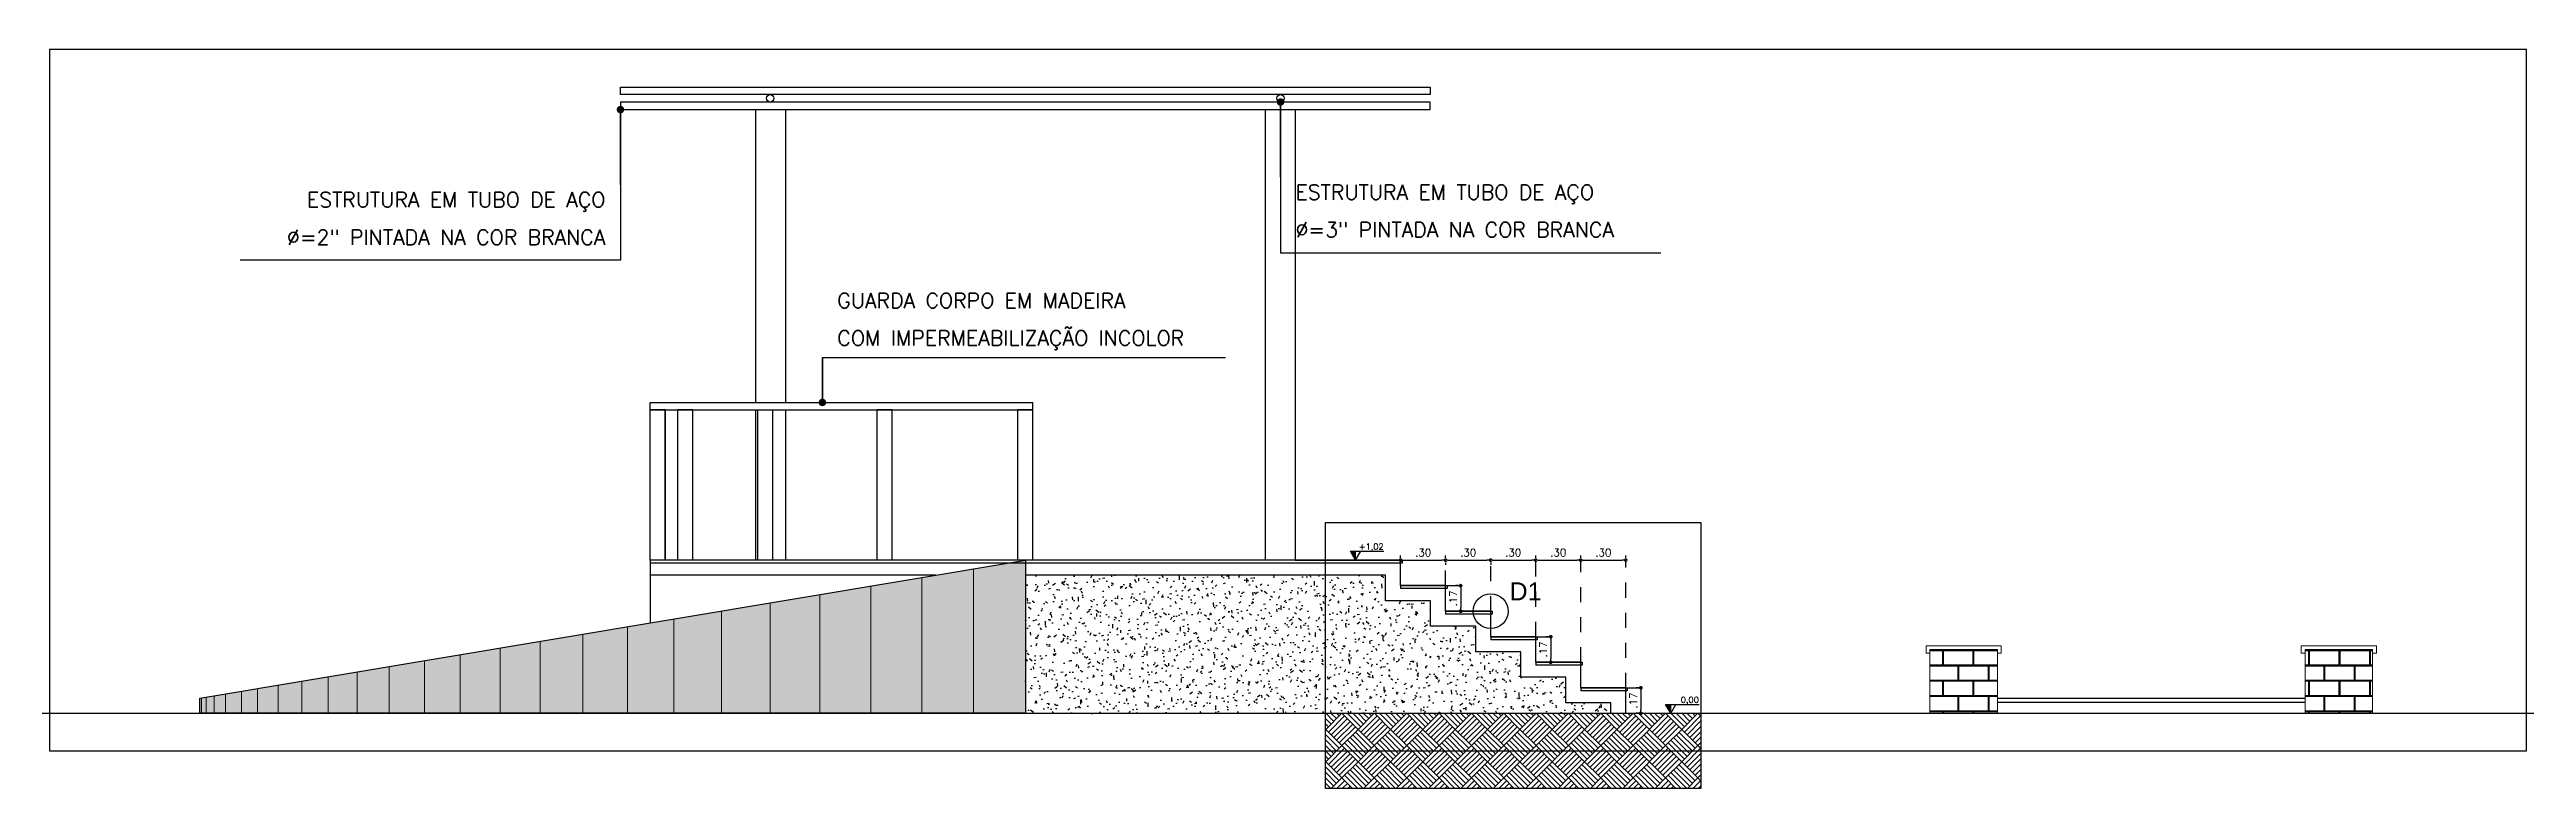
# Model space of a CAD drawing. Extents: x 387222 to 388513, y 9633222 to 9634061.
# Drawn here: x 387645.23 to 387661.73, y 9633386.67 to 9633391.59 of the extents above; entities that cross this region are included whole.
import ezdxf
from ezdxf.enums import TextEntityAlignment as Align

# ---------------------------------------------------------------- set-up
doc = ezdxf.new("R2010")
doc.units = 0
doc.header["$LTSCALE"] = 0.049213
doc.header["$PDSIZE"] = -2.5
doc.linetypes.add('ACAD_PROJEÇÃO', pattern=[0.2, 0.1, -0.1])
doc.layers.get('Defpoints').update_dxf_attribs({"color": 8})
for name, color, linetype in [('AI-Cotas', 12, 'Continuous'), ('AI-Símbolo', 12, 'Continuous'), ('ARQ_VISTA01', 7, 'Continuous'), ('HACH', 8, 'Continuous'), ('HACHURA', 253, 'Continuous'), ('MEIO-FIO', 3, 'Continuous'), ('P1', 1, 'Continuous'), ('P2', 2, 'Continuous'), ('PROJEÇÃO', 8, 'ACAD_PROJEÇÃO'), ('TEXTOS', 3, 'Continuous')]:
    doc.layers.add(name, color=color, linetype=linetype)
doc.layers.add('PERGOLA', color=2, linetype='Continuous', lineweight=13)
doc.layers.add('Rachura', color=253, linetype='Continuous', lineweight=5)
doc.styles.add('RS', font='ROMANS.SHX', dxfattribs={"width": 1.1})
doc.styles.add('RS25', font='romans.shx', dxfattribs={"height": 0.05})
doc.styles.add('RS50', font='romans.shx', dxfattribs={"height": 0.1})
doc.styles.add('STYLE1', font='arial.ttf')
doc.dimstyles.new('Cota 25', dxfattribs={"dimscale": 0.025, "dimtxt": 0.05, "dimasz": 1, "dimexe": 1.25, "dimexo": 0.625, "dimgap": 1, "dimtad": 1, "dimzin": 4, "dimdsep": 46, "dimtxsty": 'RS25', "dimblk": 'DOT', "dimcen": 0.1, "dimclrd": 12, "dimclre": 12, "dimclrt": 2, "dimadec": 0, "dimazin": 0, "dimtfac": 1, "dimtix": 1, "dimtmove": 0, "dimatfit": 3, "dimldrblk": 'DOT', "dimfxl": 1.25, "dimarcsym": 0})
doc.dimstyles.new('Cota 50', dxfattribs={"dimscale": 0.05, "dimtxt": 0.1, "dimasz": 1, "dimexe": 1.25, "dimexo": 0.625, "dimgap": 1, "dimtad": 1, "dimzin": 4, "dimdsep": 46, "dimtxsty": 'RS50', "dimblk": 'DOT', "dimcen": 0.1, "dimclrd": 12, "dimclre": 12, "dimclrt": 2, "dimadec": 0, "dimazin": 0, "dimtfac": 1, "dimtix": 1, "dimtmove": 0, "dimatfit": 3, "dimldrblk": 'DOT', "dimfxl": 1.25, "dimarcsym": 0})
pattern_1 = [(0, (0, 37.89126), (0.1016, 0.1016), [0.1984375, -0.0047625]), (0, (-0.1016, 37.89602), (0.1016, 0.1016), [0.1984375, -0.0047625]), (90, (0, 37.89126), (-0.1016, 0.1016), [-0.1063625, 0.0968375]), (90, (-0.00476, 37.89126), (-0.1016, 0.1016), [-0.1063625, 0.0968375])]

# ---------------------------------------------------------------- blocks, each defined once
blk = doc.blocks.new('_Dot')
at = {"color": 0, "linetype": 'ByBlock', "lineweight": -2}
blk.add_line((-0.5, 0), (-1, 0), dxfattribs=at)
at = {"color": 0, "linetype": 'ByBlock', "const_width": 0.5}
blk.add_lwpolyline([(-0.25, 0, 1), (0.25, 0, 1)], format="xyb", close=True, dxfattribs=at)
blk = doc.blocks.new('*D432')
at = {"layer": 'AI-Cotas', "color": 12, "lineweight": -2, "transparency": 16777216}
for p, q in [((387654.232, 9633388.202), (387654.232, 9633388.218)), ((387654.532, 9633388.202), (387654.532, 9633388.218)), ((387654.257, 9633388.187), (387654.507, 9633388.187))]:
    blk.add_line(p, q, dxfattribs=at)
at = {"layer": 'Defpoints', "color": 0, "transparency": 16777216}
for p in [(387654.232, 9633388.187), (387654.532, 9633388.187), (387654.532, 9633388.187)]:
    blk.add_point(p, dxfattribs=at)
at = {"layer": 'AI-Cotas', "color": 12, "lineweight": -2, "transparency": 16777216, "xscale": 0.025, "yscale": 0.025, "zscale": 0.025, "rotation": 180}
blk.add_blockref('_Dot', (387654.232, 9633388.187), dxfattribs=at)
at = {"layer": 'AI-Cotas', "color": 12, "lineweight": -2, "transparency": 16777216, "xscale": 0.025, "yscale": 0.025, "zscale": 0.025}
blk.add_blockref('_Dot', (387654.532, 9633388.187), dxfattribs=at)
at = {"layer": 'AI-Cotas', "color": 2, "transparency": 16777216, "insert": (387654.382, 9633388.237), "char_height": 0.05, "attachment_point": 5, "style": 'RS25'}
blk.add_mtext('.30', dxfattribs=at)
blk = doc.blocks.new('*D433')
at = {"layer": 'AI-Cotas', "color": 12, "lineweight": -2, "transparency": 16777216}
for p, q in [((387654.532, 9633388.171), (387654.532, 9633388.155)), ((387654.557, 9633388.187), (387654.807, 9633388.187)), ((387654.832, 9633388.171), (387654.832, 9633388.155))]:
    blk.add_line(p, q, dxfattribs=at)
at = {"layer": 'Defpoints', "color": 0, "transparency": 16777216}
for p in [(387654.532, 9633388.187), (387654.832, 9633388.187), (387654.832, 9633388.187)]:
    blk.add_point(p, dxfattribs=at)
at = {"layer": 'AI-Cotas', "color": 12, "lineweight": -2, "transparency": 16777216, "xscale": 0.025, "yscale": 0.025, "zscale": 0.025, "rotation": 180}
blk.add_blockref('_Dot', (387654.532, 9633388.187), dxfattribs=at)
at = {"layer": 'AI-Cotas', "color": 12, "lineweight": -2, "transparency": 16777216, "xscale": 0.025, "yscale": 0.025, "zscale": 0.025}
blk.add_blockref('_Dot', (387654.832, 9633388.187), dxfattribs=at)
at = {"layer": 'AI-Cotas', "color": 2, "transparency": 16777216, "insert": (387654.682, 9633388.237), "char_height": 0.05, "attachment_point": 5, "style": 'RS25'}
blk.add_mtext('.30', dxfattribs=at)
blk = doc.blocks.new('*D434')
at = {"layer": 'AI-Cotas', "color": 12, "lineweight": -2, "transparency": 16777216}
for p, q in [((387655.132, 9633388.202), (387655.132, 9633388.218)), ((387654.832, 9633388.171), (387654.832, 9633388.155)), ((387654.857, 9633388.187), (387655.107, 9633388.187))]:
    blk.add_line(p, q, dxfattribs=at)
at = {"layer": 'Defpoints', "color": 0, "transparency": 16777216}
for p in [(387654.832, 9633388.187), (387655.132, 9633388.187), (387655.132, 9633388.187)]:
    blk.add_point(p, dxfattribs=at)
at = {"layer": 'AI-Cotas', "color": 12, "lineweight": -2, "transparency": 16777216, "xscale": 0.025, "yscale": 0.025, "zscale": 0.025, "rotation": 180}
blk.add_blockref('_Dot', (387654.832, 9633388.187), dxfattribs=at)
at = {"layer": 'AI-Cotas', "color": 12, "lineweight": -2, "transparency": 16777216, "xscale": 0.025, "yscale": 0.025, "zscale": 0.025}
blk.add_blockref('_Dot', (387655.132, 9633388.187), dxfattribs=at)
at = {"layer": 'AI-Cotas', "color": 2, "transparency": 16777216, "insert": (387654.982, 9633388.237), "char_height": 0.05, "attachment_point": 5, "style": 'RS25'}
blk.add_mtext('.30', dxfattribs=at)
blk = doc.blocks.new('*D435')
at = {"layer": 'AI-Cotas', "color": 12, "lineweight": -2, "transparency": 16777216}
for p, q in [((387655.132, 9633388.202), (387655.132, 9633388.218)), ((387655.432, 9633388.202), (387655.432, 9633388.218)), ((387655.157, 9633388.187), (387655.407, 9633388.187))]:
    blk.add_line(p, q, dxfattribs=at)
at = {"layer": 'Defpoints', "color": 0, "transparency": 16777216}
for p in [(387655.132, 9633388.187), (387655.432, 9633388.187), (387655.432, 9633388.187)]:
    blk.add_point(p, dxfattribs=at)
at = {"layer": 'AI-Cotas', "color": 12, "lineweight": -2, "transparency": 16777216, "xscale": 0.025, "yscale": 0.025, "zscale": 0.025, "rotation": 180}
blk.add_blockref('_Dot', (387655.132, 9633388.187), dxfattribs=at)
at = {"layer": 'AI-Cotas', "color": 12, "lineweight": -2, "transparency": 16777216, "xscale": 0.025, "yscale": 0.025, "zscale": 0.025}
blk.add_blockref('_Dot', (387655.432, 9633388.187), dxfattribs=at)
at = {"layer": 'AI-Cotas', "color": 2, "transparency": 16777216, "insert": (387655.282, 9633388.237), "char_height": 0.05, "attachment_point": 5, "style": 'RS25'}
blk.add_mtext('.30', dxfattribs=at)
blk = doc.blocks.new('*D436')
at = {"layer": 'AI-Cotas', "color": 12, "lineweight": -2, "transparency": 16777216}
for p, q in [((387655.432, 9633388.202), (387655.432, 9633388.218)), ((387655.732, 9633388.202), (387655.732, 9633388.218)), ((387655.457, 9633388.187), (387655.707, 9633388.187))]:
    blk.add_line(p, q, dxfattribs=at)
at = {"layer": 'Defpoints', "color": 0, "transparency": 16777216}
for p in [(387655.432, 9633388.187), (387655.732, 9633388.187), (387655.732, 9633388.187)]:
    blk.add_point(p, dxfattribs=at)
at = {"layer": 'AI-Cotas', "color": 12, "lineweight": -2, "transparency": 16777216, "xscale": 0.025, "yscale": 0.025, "zscale": 0.025, "rotation": 180}
blk.add_blockref('_Dot', (387655.432, 9633388.187), dxfattribs=at)
at = {"layer": 'AI-Cotas', "color": 12, "lineweight": -2, "transparency": 16777216, "xscale": 0.025, "yscale": 0.025, "zscale": 0.025}
blk.add_blockref('_Dot', (387655.732, 9633388.187), dxfattribs=at)
at = {"layer": 'AI-Cotas', "color": 2, "transparency": 16777216, "insert": (387655.582, 9633388.237), "char_height": 0.05, "attachment_point": 5, "style": 'RS25'}
blk.add_mtext('.30', dxfattribs=at)
blk = doc.blocks.new('*D437')
at = {"layer": 'AI-Cotas', "color": 12, "lineweight": -2, "transparency": 16777216}
for p, q in [((387655.816, 9633387.337), (387655.8, 9633387.337)), ((387655.832, 9633387.312), (387655.832, 9633387.192)), ((387655.816, 9633387.167), (387655.8, 9633387.167))]:
    blk.add_line(p, q, dxfattribs=at)
at = {"layer": 'Defpoints', "color": 0, "transparency": 16777216}
for p in [(387655.832, 9633387.337), (387655.832, 9633387.167), (387655.832, 9633387.167)]:
    blk.add_point(p, dxfattribs=at)
at = {"layer": 'AI-Cotas', "color": 12, "lineweight": -2, "transparency": 16777216, "xscale": 0.025, "yscale": 0.025, "zscale": 0.025}
for p, rotation in [((387655.832, 9633387.337), 90), ((387655.832, 9633387.167), 270)]:
    blk.add_blockref('_Dot', p, dxfattribs=dict(at, rotation=rotation))
at = {"layer": 'AI-Cotas', "color": 2, "transparency": 16777216, "insert": (387655.782, 9633387.252), "char_height": 0.05, "attachment_point": 5, "rotation": 90, "style": 'RS25'}
blk.add_mtext('.17', dxfattribs=at)
blk = doc.blocks.new('*D438')
at = {"layer": 'AI-Cotas', "color": 12, "lineweight": -2, "transparency": 16777216}
for p, q in [((387655.216, 9633387.677), (387655.2, 9633387.677)), ((387655.232, 9633387.652), (387655.232, 9633387.532)), ((387655.216, 9633387.507), (387655.2, 9633387.507))]:
    blk.add_line(p, q, dxfattribs=at)
at = {"layer": 'Defpoints', "color": 0, "transparency": 16777216}
for p in [(387655.232, 9633387.677), (387655.232, 9633387.507), (387655.232, 9633387.507)]:
    blk.add_point(p, dxfattribs=at)
at = {"layer": 'AI-Cotas', "color": 12, "lineweight": -2, "transparency": 16777216, "xscale": 0.025, "yscale": 0.025, "zscale": 0.025}
for p, rotation in [((387655.232, 9633387.677), 90), ((387655.232, 9633387.507), 270)]:
    blk.add_blockref('_Dot', p, dxfattribs=dict(at, rotation=rotation))
at = {"layer": 'AI-Cotas', "color": 2, "transparency": 16777216, "insert": (387655.182, 9633387.592), "char_height": 0.05, "attachment_point": 5, "rotation": 90, "style": 'RS25'}
blk.add_mtext('.17', dxfattribs=at)
blk = doc.blocks.new('*D439')
at = {"layer": 'AI-Cotas', "color": 12, "lineweight": -2, "transparency": 16777216}
for p, q in [((387654.616, 9633388.017), (387654.6, 9633388.017)), ((387654.632, 9633387.992), (387654.632, 9633387.872)), ((387654.616, 9633387.847), (387654.6, 9633387.847))]:
    blk.add_line(p, q, dxfattribs=at)
at = {"layer": 'Defpoints', "color": 0, "transparency": 16777216}
for p in [(387654.632, 9633388.017), (387654.632, 9633387.847), (387654.632, 9633387.847)]:
    blk.add_point(p, dxfattribs=at)
at = {"layer": 'AI-Cotas', "color": 12, "lineweight": -2, "transparency": 16777216, "xscale": 0.025, "yscale": 0.025, "zscale": 0.025}
for p, rotation in [((387654.632, 9633388.017), 90), ((387654.632, 9633387.847), 270)]:
    blk.add_blockref('_Dot', p, dxfattribs=dict(at, rotation=rotation))
at = {"layer": 'AI-Cotas', "color": 2, "transparency": 16777216, "insert": (387654.582, 9633387.932), "char_height": 0.05, "attachment_point": 5, "rotation": 90, "style": 'RS25'}
blk.add_mtext('.17', dxfattribs=at)
blk = doc.blocks.new('niv-cort')
at = {"color": 0}
for p, q in [((0, 0), (-0.07, 0.118)), ((-0.07, 0.118), (0.376, 0.118)), ((0, 0), (0.068, 0.118)), ((0, 0), (0, 0.118))]:
    blk.add_line(p, q, dxfattribs=at)
at = {"color": 251}
blk.add_solid([(0, 0), (0, 0.118), (-0.07, 0.118)], dxfattribs=at)
at = {"color": 2, "style": 'RS'}
blk.add_attdef('RN0,00', text='', height=0.08, dxfattribs=at).set_placement((0.373, 0.14), align=Align.RIGHT)

msp = doc.modelspace()

# ---------------------------------------------------------------- hatches: boundary and pattern name
h = msp.add_hatch()
h.set_pattern_fill('ANSI31', color=256)
h.paths.add_polyline_path([(387653.732, 9633387.167), (387656.232, 9633387.167), (387656.232, 9633386.667), (387653.732, 9633386.667)])
at = {"layer": 'ARQ_VISTA01'}
h = msp.add_hatch(dxfattribs=at)
h.set_pattern_fill('AR-B816C', color=256, scale=0.0005)
h.set_pattern_definition(pattern_1)
h.paths.add_polyline_path([(387658.207, 9633387.167), (387658.207, 9633387.592), (387657.757, 9633387.592), (387657.757, 9633387.167)])
h = msp.add_hatch(dxfattribs=at)
h.set_pattern_fill('AR-B816C', color=256, scale=0.0005)
h.set_pattern_definition(pattern_1)
h.paths.add_polyline_path([(387660.257, 9633387.592), (387660.707, 9633387.592), (387660.707, 9633387.167), (387660.257, 9633387.167)])
at = {"layer": 'HACH'}
h = msp.add_hatch(dxfattribs=at)
h.set_pattern_fill('AR-SAND', color=256, scale=0.001, style=0)
h.set_pattern_definition([(37.5, (0, 37.89126), (-0.00160003129598, 0.04894132373293), [0, -0.038608, 0, -0.04318, 0, -0.041275]), (7.5, (0, 37.89126), (0.0449523283138, 0.07168251005684), [0, -0.020828, 0, -0.034798, 0, -0.013335]), (327.5, (-0.03124, 37.89126), (0.07909923702415, 0.00014371846785), [0, -0.0127, 0, -0.04572, 0, -0.05969]), (317.5, (-0.03124, 37.89126), (0.07635564524723, 0.0222929323257), [0, -0.00635, 0, -0.029972, 0, -0.03429])])
h.paths.add_polyline_path([(387646.232, 9633387.167), (387646.232, 9633387.267), (387651.732, 9633388.187), (387651.732, 9633387.167)])
at = {"layer": 'HACHURA'}
h = msp.add_hatch(dxfattribs=at)
h.set_pattern_fill('AR-CONC', color=256, scale=0.001, angle=45)
h.set_pattern_definition([(95, (0, 0), (0.1400946503458, 0.1175533794048), [0.01905, -0.20955]), (40, (0, 0), (-0.1600184531424, 0.110176728579), [0.01524, -0.16764058417]), (145.4514447, (0.01167, 0.0098), (-0.0199237976297, 0.227730102137), [0.0161900088, -0.1780902446]), (91.1842, (-0.03592, 0.03592), (0.2214102432305, 0.1619534128743), [0.028575, -0.314325]), (141.63555761, (-0.01747, 0.04942), (-0.007086617476, 0.342826763615), [0.02428502314, -0.26713560816]), (36.18415117, (-0.03592, 0.03592), (-0.007086617458, 0.342826763616), [0.02285996707, -0.25145973192]), (66, (-0.00898, 0.0449), (0.1795199793093, 0.0348951490744), [0.01905, -0.20955]), (11, (-0.00898, 0.0449), (-0.0865399265223, 0.1739411931938), [0.01524, -0.16764]), (116.451445, (0.00598, 0.04781), (0.0929800518757, 0.2088363427013), [0.0161900088, -0.1780899376]), (82.5, (0, 0), (-0.0576054690678, 0.0619734136736), [0, -0.165608, 0, -0.17018, 0, -0.168275]), (52.5, (0, 0), (-0.0235897273194, 0.1180870002747), [0, -0.097028, 0, -0.161798, 0, -0.064135]), (12.5, (-0.04005, -0.04005), (0.0999278630325, 0.0918261955827), [0, -0.0635, 0, -0.19812, 0, -0.26289]), (2.5, (-0.05801, -0.05801), (0.0867639044182, 0.1227223928811), [0, -0.08255, 0, -0.131572, 0, -0.18669])])
h.paths.add_polyline_path([(387654.432, 9633387.917), (387654.132, 9633387.917), (387654.132, 9633388.087), (387651.732, 9633388.087), (387651.732, 9633387.167), (387655.632, 9633387.167), (387655.632, 9633387.237), (387655.332, 9633387.237), (387655.332, 9633387.407), (387655.032, 9633387.407), (387655.032, 9633387.577), (387654.732, 9633387.577), (387654.732, 9633387.747), (387654.432, 9633387.747)])
h = msp.add_hatch(dxfattribs=at)
h.set_pattern_fill('AR-PARQ1', color=256, scale=0.0005, angle=45)
h.set_pattern_definition([(135, (0, 0), (-0.2155261469057, 1e-17), [0.1524, -0.1524]), (135, (0.01796, 0.01796), (-0.2155261469057, 1e-17), [0.1524, -0.1524]), (135, (0.03592, 0.03592), (-0.2155261469057, 1e-17), [0.1524, -0.1524]), (135, (0.05388, 0.05388), (-0.2155261469057, 1e-17), [0.1524, -0.1524]), (135, (0.07184, 0.07184), (-0.2155261469057, 1e-17), [0.1524, -0.1524]), (135, (0.0898, 0.0898), (-0.2155261469057, 1e-17), [0.1524, -0.1524]), (135, (0.10776, 0.10776), (-0.2155261469057, 1e-17), [0.1524, -0.1524]), (45, (-0.10776, 0.10776), (0.2155261469057, -1e-17), [0.1524, -0.1524]), (45, (-0.12572, 0.12572), (0.2155261469057, -1e-17), [0.1524, -0.1524]), (45, (-0.14368, 0.14368), (0.2155261469057, -1e-17), [0.1524, -0.1524]), (45, (-0.16164, 0.16164), (0.2155261469057, -1e-17), [0.1524, -0.1524]), (45, (-0.1796, 0.1796), (0.2155261469057, -1e-17), [0.1524, -0.1524]), (45, (-0.19757, 0.19757), (0.2155261469057, -1e-17), [0.1524, -0.1524]), (45, (-0.21553, 0.21553), (0.2155261469057, -1e-17), [0.1524, -0.1524])])
h.paths.add_polyline_path([(387653.732, 9633387.167), (387656.232, 9633387.167), (387656.232, 9633386.667), (387653.732, 9633386.667)])

# ---------------------------------------------------------------- linework, layer by layer
for points in [[(387654.429, 9633391.187), (387654.429, 9633391.237), (387649.035, 9633391.237), (387649.035, 9633391.187)], [(387653.732, 9633387.167), (387656.232, 9633387.167), (387656.232, 9633386.667), (387653.732, 9633386.667)]]:
    msp.add_lwpolyline(points, close=True)
for points in [[(387649.935, 9633391.187), (387649.935, 9633389.237)], [(387650.135, 9633391.187), (387650.135, 9633389.237)], [(387653.329, 9633391.187), (387653.329, 9633388.187)], [(387653.529, 9633391.187), (387653.529, 9633388.187)], [(387649.935, 9633389.187), (387649.935, 9633388.187)], [(387650.135, 9633389.187), (387650.135, 9633388.187)], [(387637.754, 9633387.167), (387675.985, 9633387.167)]]:
    msp.add_lwpolyline(points)
msp.add_circle((387650.032, 9633391.262), 0.025)
at = {"layer": 'AI-Cotas'}
for points in [[(387649.035, 9633390.687), (387649.035, 9633391.187)], [(387649.035, 9633390.687), (387649.035, 9633391.187)], [(387653.432, 9633390.737), (387653.432, 9633391.237)], [(387653.432, 9633390.737), (387653.432, 9633391.237)], [(387650.38, 9633389.537), (387650.38, 9633389.237)]]:
    msp.add_lwpolyline(points, dxfattribs=at)
at = {"layer": 'Defpoints'}
for points in [[(387661.732, 9633391.587), (387645.232, 9633391.587), (387645.232, 9633386.917), (387661.732, 9633386.917)], [(387656.232, 9633386.667), (387653.732, 9633386.667), (387653.732, 9633388.437), (387656.232, 9633388.437)]]:
    msp.add_lwpolyline(points, close=True, dxfattribs=at)
at = {"layer": 'MEIO-FIO'}
for points in [[(387646.232, 9633387.167), (387646.232, 9633387.267), (387651.732, 9633388.187), (387651.732, 9633387.167), (387646.232, 9633387.167)], [(387658.207, 9633387.267), (387660.257, 9633387.267)], [(387658.207, 9633387.242), (387660.257, 9633387.242)]]:
    msp.add_lwpolyline(points, dxfattribs=at)
at = {"layer": 'P1'}
msp.add_lwpolyline([(387649.035, 9633391.287), (387649.035, 9633391.337), (387654.429, 9633391.337), (387654.429, 9633391.287)], close=True, dxfattribs=at)
for centre, radius in [((387653.432, 9633391.262), 0.025), ((387654.832, 9633387.847), 0.116)]:
    msp.add_circle(centre, radius, dxfattribs=at)
at = {"layer": 'P2'}
for p, q in [((387649.232, 9633388.187), (387649.232, 9633389.237)), ((387651.782, 9633388.187), (387651.782, 9633389.237)), ((387649.232, 9633388.187), (387649.232, 9633389.187)), ((387649.332, 9633389.187), (387649.332, 9633388.187)), ((387649.332, 9633388.187), (387649.332, 9633389.187)), ((387649.418, 9633388.187), (387649.418, 9633389.187)), ((387649.518, 9633388.187), (387649.518, 9633389.187)), ((387649.949, 9633388.187), (387649.949, 9633389.187)), ((387650.049, 9633388.187), (387650.049, 9633389.187)), ((387650.744, 9633388.187), (387650.744, 9633389.187)), ((387650.844, 9633388.187), (387650.844, 9633389.187)), ((387651.682, 9633388.187), (387651.682, 9633389.187))]:
    msp.add_line(p, q, dxfattribs=at)
for points in [[(387649.232, 9633389.237), (387651.782, 9633389.237)], [(387649.232, 9633389.187), (387651.782, 9633389.187)], [(387649.332, 9633389.187), (387649.232, 9633389.187)], [(387649.518, 9633389.187), (387649.418, 9633389.187)], [(387650.844, 9633389.187), (387650.744, 9633389.187)], [(387651.782, 9633389.187), (387651.682, 9633389.187)], [(387655.732, 9633387.167), (387655.732, 9633387.337), (387655.432, 9633387.337), (387655.432, 9633387.507), (387655.132, 9633387.507), (387655.132, 9633387.677), (387654.832, 9633387.677), (387654.832, 9633387.847), (387654.532, 9633387.847), (387654.532, 9633388.017), (387654.232, 9633388.017), (387654.232, 9633388.187), (387649.232, 9633388.187)], [(387649.232, 9633388.187), (387649.232, 9633387.769)], [(387653.529, 9633388.187), (387654.242, 9633388.187), (387654.242, 9633388.167), (387649.232, 9633388.167)], [(387651.134, 9633388.087), (387649.232, 9633388.087)], [(387655.632, 9633387.167), (387655.632, 9633387.237), (387655.332, 9633387.237), (387655.332, 9633387.407), (387655.032, 9633387.407), (387655.032, 9633387.577), (387654.732, 9633387.577), (387654.732, 9633387.747), (387654.432, 9633387.747), (387654.432, 9633387.917), (387654.132, 9633387.917), (387654.132, 9633388.087), (387651.732, 9633388.087)], [(387654.232, 9633388.017), (387654.542, 9633388.017), (387654.542, 9633387.997), (387654.232, 9633387.997)], [(387654.232, 9633388.017), (387654.232, 9633387.997)], [(387654.532, 9633387.847), (387654.842, 9633387.847), (387654.842, 9633387.827), (387654.532, 9633387.827)], [(387654.532, 9633387.847), (387654.532, 9633387.827)], [(387654.832, 9633387.677), (387655.142, 9633387.677), (387655.142, 9633387.657), (387654.832, 9633387.657)], [(387654.832, 9633387.677), (387654.832, 9633387.657)], [(387655.132, 9633387.507), (387655.442, 9633387.507), (387655.442, 9633387.487), (387655.132, 9633387.487)], [(387655.132, 9633387.507), (387655.132, 9633387.487)], [(387655.432, 9633387.337), (387655.742, 9633387.337), (387655.742, 9633387.317), (387655.432, 9633387.317)], [(387655.432, 9633387.337), (387655.432, 9633387.317)]]:
    msp.add_lwpolyline(points, dxfattribs=at)
at = {"layer": 'PERGOLA'}
for points in [[(387657.757, 9633387.567), (387657.732, 9633387.567), (387657.732, 9633387.617), (387658.232, 9633387.617), (387658.232, 9633387.567), (387658.207, 9633387.567)], [(387658.207, 9633387.167), (387658.207, 9633387.592), (387657.757, 9633387.592), (387657.757, 9633387.167)], [(387660.707, 9633387.567), (387660.732, 9633387.567), (387660.732, 9633387.617), (387660.232, 9633387.617), (387660.232, 9633387.567), (387660.257, 9633387.567)], [(387660.257, 9633387.167), (387660.257, 9633387.592), (387660.707, 9633387.592), (387660.707, 9633387.167)]]:
    msp.add_lwpolyline(points, dxfattribs=at)
at = {"layer": 'PROJEÇÃO', "ltscale": 10}
for points in [[(387654.532, 9633388.017), (387654.532, 9633388.187)], [(387654.832, 9633387.847), (387654.832, 9633388.187)], [(387655.132, 9633387.677), (387655.132, 9633388.187)], [(387655.432, 9633387.507), (387655.432, 9633388.187)], [(387655.732, 9633387.337), (387655.732, 9633388.187)], [(387654.532, 9633388.017), (387654.632, 9633388.017), (387654.632, 9633388.017)], [(387655.132, 9633387.677), (387655.232, 9633387.677), (387655.232, 9633387.677)], [(387655.732, 9633387.337), (387655.832, 9633387.337), (387655.832, 9633387.337)]]:
    msp.add_lwpolyline(points, dxfattribs=at)
at = {"layer": 'Rachura'}
for p, q in [((387651.042, 9633387.167), (387651.042, 9633388.071)), ((387651.386, 9633387.167), (387651.386, 9633388.129)), ((387650.032, 9633387.167), (387650.032, 9633387.902)), ((387650.364, 9633387.167), (387650.364, 9633387.958)), ((387650.703, 9633387.167), (387650.703, 9633388.015)), ((387649.082, 9633387.167), (387649.082, 9633387.744)), ((387649.39, 9633387.167), (387649.39, 9633387.795)), ((387649.707, 9633387.167), (387649.707, 9633387.848)), ((387647.967, 9633387.167), (387647.967, 9633387.557)), ((387648.233, 9633387.167), (387648.233, 9633387.601)), ((387648.499, 9633387.167), (387648.499, 9633387.646)), ((387648.785, 9633387.167), (387648.785, 9633387.694)), ((387647.088, 9633387.167), (387647.088, 9633387.41)), ((387647.282, 9633387.167), (387647.282, 9633387.442)), ((387647.494, 9633387.167), (387647.494, 9633387.478)), ((387647.73, 9633387.167), (387647.73, 9633387.517)), ((387646.243, 9633387.167), (387646.243, 9633387.269)), ((387646.275, 9633387.167), (387646.275, 9633387.274)), ((387646.329, 9633387.167), (387646.329, 9633387.283)), ((387646.405, 9633387.167), (387646.405, 9633387.296)), ((387646.511, 9633387.167), (387646.511, 9633387.313)), ((387646.618, 9633387.167), (387646.618, 9633387.331)), ((387646.755, 9633387.167), (387646.755, 9633387.354)), ((387646.912, 9633387.167), (387646.912, 9633387.381))]:
    msp.add_line(p, q, dxfattribs=at)

# ---------------------------------------------------------------- block references
at = {"layer": 'AI-Símbolo', "xscale": 0.5, "yscale": 0.5, "zscale": 0.5}
for p, values in [((387653.932, 9633388.187), {'RN0,00': '+1,02'}), ((387656.032, 9633387.167), {'RN0,00': '0,00'})]:
    msp.add_blockref('niv-cort', p, dxfattribs=at).add_auto_attribs(values)

# ---------------------------------------------------------------- texts
at = {"layer": 'AI-Cotas', "char_height": 0.1, "style": 'RS50'}
for s, insert, attachment_point in [('\\pxsm1.5;ESTRUTURA EM TUBO DE AÇO\\PØ=2" PINTADA NA COR BRANCA', (387648.935, 9633390.637), 3), ('\\pxsm1.5;ESTRUTURA EM TUBO DE AÇO\\PØ=3" PINTADA NA COR BRANCA', (387653.532, 9633390.687), 1), ('\\pxsm1.5;GUARDA CORPO EM MADEIRA\\PCOM IMPERMEABILIZAÇÃO INCOLOR', (387650.48, 9633389.587), 7)]:
    msp.add_mtext(s, dxfattribs=dict(at, insert=insert, attachment_point=attachment_point))
at = {"layer": 'TEXTOS', "style": 'STYLE1'}
msp.add_text('D1', height=0.12, dxfattribs=at).set_placement((387655.064, 9633387.979), align=Align.MIDDLE_CENTER)

# ---------------------------------------------------------------- dimensions: what is measured, and where the dimension line sits
at = {"layer": 'AI-Cotas'}
for base, p1, p2, picture, middle in [((387654.532, 9633388.187), (387654.232, 9633388.187), (387654.532, 9633388.187), '*D432', (387654.382, 9633388.237)), ((387654.832, 9633388.187), (387654.532, 9633388.187), (387654.832, 9633388.187), '*D433', (387654.682, 9633388.237)), ((387655.132, 9633388.187), (387654.832, 9633388.187), (387655.132, 9633388.187), '*D434', (387654.982, 9633388.237)), ((387655.432, 9633388.187), (387655.132, 9633388.187), (387655.432, 9633388.187), '*D435', (387655.282, 9633388.237)), ((387655.732, 9633388.187), (387655.432, 9633388.187), (387655.732, 9633388.187), '*D436', (387655.582, 9633388.237))]:
    dim = msp.add_linear_dim(base=base, p1=p1, p2=p2, dimstyle='Cota 25', dxfattribs=at)
    dim.commit()
    dim.dimension.update_dxf_attribs({"geometry": picture, "text_midpoint": middle})
for base, p1, p2, picture, middle in [((387654.632, 9633387.847), (387654.632, 9633388.017), (387654.632, 9633387.847), '*D439', (387654.582, 9633387.932)), ((387655.232, 9633387.507), (387655.232, 9633387.677), (387655.232, 9633387.507), '*D438', (387655.182, 9633387.592)), ((387655.832, 9633387.167), (387655.832, 9633387.337), (387655.832, 9633387.167), '*D437', (387655.782, 9633387.252))]:
    dim = msp.add_linear_dim(base=base, p1=p1, p2=p2, angle=90, dimstyle='Cota 25', dxfattribs=at)
    dim.commit()
    dim.dimension.update_dxf_attribs({"geometry": picture, "text_midpoint": middle})

# ---------------------------------------------------------------- leaders
at = {"layer": 'AI-Cotas', "annotation_type": 0, "has_hookline": 1}
for points, hookline_direction, text_width in [([(387649.035, 9633391.187), (387649.035, 9633390.184), (387648.985, 9633390.184)], 1, 2.433), ([(387653.432, 9633391.237), (387653.432, 9633390.234), (387653.482, 9633390.234)], 0, 2.433), ([(387650.38, 9633389.237), (387650.38, 9633389.537), (387650.43, 9633389.537)], 0, 2.586)]:
    msp.add_leader(points, dimstyle='Cota 50', dxfattribs=dict(at, hookline_direction=hookline_direction, text_width=text_width))

doc.saveas('drawing.dxf')
